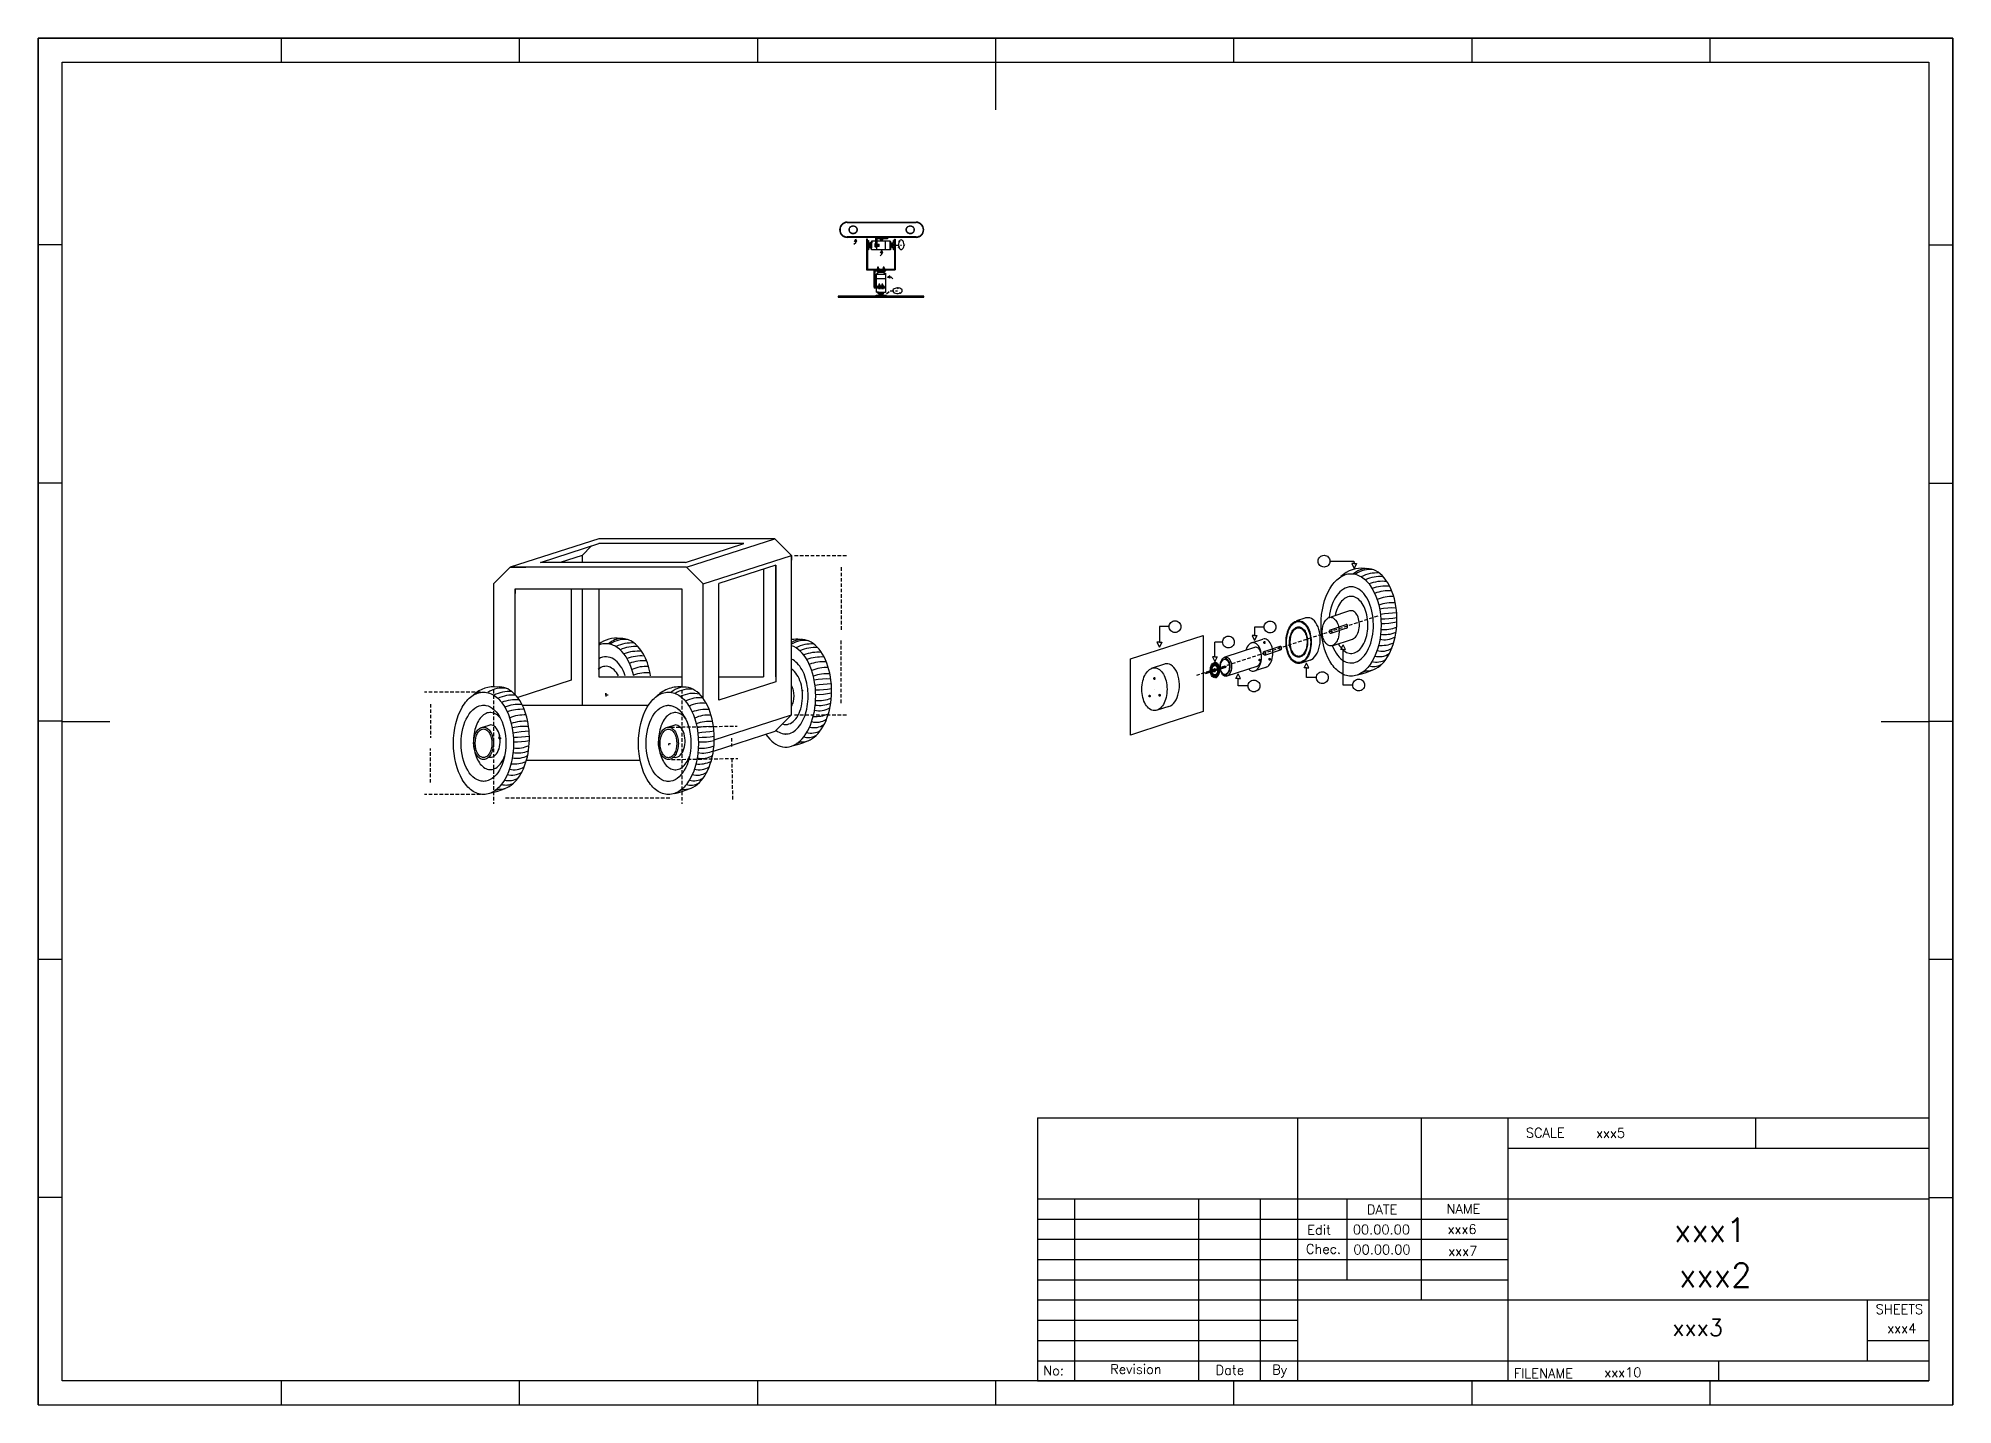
# Paper-space layout 'IEC A3 Title Block' of a CAD drawing. Header units: millimetres. Extents: x 13 to 415, y 5 to 292.
# The model-space entities are those that its viewports show. They can reach past a viewport. Long polylines and large blocks are cut down to what shows.
import ezdxf
from ezdxf.enums import TextEntityAlignment as Align

# ---------------------------------------------------------------- set-up
doc = ezdxf.new("R2010")
doc.units = ezdxf.units.MM
doc.header["$LTSCALE"] = 6
doc.linetypes.add('DASHED', pattern=[0.75, 0.5, -0.25])
doc.linetypes.add('HIDDEN2', pattern=[0.1875, 0.125, -0.0625])
for name, color, linetype in [('025', 1, 'Continuous'), ('035', 5, 'Continuous'), ('07', 7, 'Continuous')]:
    doc.layers.add(name, color=color, linetype=linetype)
doc.styles.add('ISO Proportional', font='isocp.shx')
doc.styles.add('WD', font='romans.shx')
doc.dimstyles.get("Standard").update_dxf_attribs({"dimtxt": 0.18, "dimasz": 0.18, "dimexe": 0.18, "dimexo": 0.0625, "dimgap": 0.09, "dimtad": 0, "dimtih": 1, "dimtoh": 1, "dimzin": 0, "dimdsep": 46, "dimtxsty": 'WD', "dimcen": 0.09, "dimadec": 0, "dimazin": 0, "dimtfac": 1, "dimtofl": 0, "dimtmove": 2, "dimatfit": 3, "dimfxl": 1, "dimtolj": 1, "dimtzin": 0, "dimarcsym": 0})
pattern_1 = [(0, (0, 0), (0, 6.985), [5.08, -1.905]), (90, (0, 0), (-6.985, 4e-16), [5.08, -1.905])]

psp = doc.layouts.new('IEC A3 Title Block')

msp = doc.modelspace()

# ---------------------------------------------------------------- texts
at = {"attachment_point": 1}
for s, width, insert, char_height in [('{\\fTimes New Roman|b0|i0|c0|p18;Camera}', 6.120266, (181.6932, 249.0534), 0.5), ('{\\fTimes New Roman|b0|i0|c0|p18;Servo motor 2}', 6.120266, (187.95956, 245.88471), 0.5), ('{\\fTimes New Roman|b0|i0|c0|p18;Servo motor 1}', 6.120266, (191.42588, 241.15469), 0.5), ('{\\fTimes New Roman|b0|i0|c0|p18;g}', 1.7731779, (282.58644, 183.21691), 1.5), ('{\\fTimes New Roman|b0|i0|c0|p18;a}', 1.7731779, (251.28665, 169.46537), 1.5), ('{\\fTimes New Roman|b0|i0|c0|p18;d}', 1.7731779, (271.2422, 169.39038), 1.5), ('{\\fTimes New Roman|b0|i0|c0|p18;b}', 1.7731779, (262.50054, 166.22448), 1.5), ('{\\fTimes New Roman|b0|i0|c0|p18;e}', 1.7731779, (282.2057, 158.76458), 1.5), ('{\\fTimes New Roman|b0|i0|c0|p18;f}', 1.7731779, (289.8597, 157.19816), 1.5), ('{\\fTimes New Roman|b0|i0|c0|p18;c}', 1.7731779, (267.85481, 157.01788), 1.5)]:
    msp.add_mtext_dynamic_manual_height_columns(s, width=width, gutter_width=12.5, heights=[0], dxfattribs=dict(at, insert=insert, char_height=char_height))
at = {"color": 159, "true_color": 0x22346e, "char_height": 0.5, "attachment_point": 1}
for s, insert in [('{\\fTimes New Roman|b0|i0|c0|p18;j}', (195.17311, 248.82252)), ('{\\fTimes New Roman|b0|i0|c0|p18;i}', (194.73599, 239.34375))]:
    msp.add_mtext_dynamic_manual_height_columns(s, width=6.120266, gutter_width=12.5, heights=[0], dxfattribs=dict(at, insert=insert))
at = {"linetype": 'DASHED', "insert": (121.82058, 193.27021), "char_height": 2.5, "attachment_point": 1}
msp.add_mtext_dynamic_manual_height_columns('{\\fTimes New Roman|b0|i0|c0|p18;Mobile robot chassis design}', width=64.0525461, gutter_width=12.5, heights=[0], dxfattribs=at)

# ---------------------------------------------------------------- blocks, each defined once
blk = doc.blocks.new('IEC_border_a3')
at = {"layer": '035'}
for p, q in [((64, 292), (64, 287)), ((114, 292), (114, 287)), ((164, 292), (164, 287)), ((214, 292), (214, 287)), ((264, 292), (264, 287)), ((314, 292), (314, 287)), ((364, 292), (364, 287)), ((17.97, 248.58), (12.98, 248.58)), ((414.97, 248.54), (409.98, 248.54)), ((17.98, 198.54), (13, 198.54)), ((414.98, 198.5), (410, 198.5)), ((17.98, 148.54), (13, 148.54)), ((414.98, 148.5), (410, 148.5)), ((17.98, 98.54), (13, 98.54)), ((414.98, 98.5), (410, 98.5)), ((18, 48.5), (13.02, 48.5)), ((415, 48.46), (410.02, 48.46)), ((64, 10), (64, 5)), ((114, 10), (114, 5)), ((164, 10), (164, 5)), ((214, 10), (214, 5)), ((264, 10), (264, 5)), ((314, 10), (314, 5)), ((364, 10), (364, 5)), ((125, 0), (125, 5)), ((230, 5), (230, 0))]:
    blk.add_line(p, q, dxfattribs=at)
blk.add_lwpolyline([(18, 287), (410, 287), (410, 10), (18, 10)], close=True, dxfattribs=at)
at = {"layer": '07'}
for p, q in [((214, 287), (214, 277)), ((18, 148.5), (28, 148.5)), ((400, 148.5), (410, 148.5))]:
    blk.add_line(p, q, dxfattribs=at)
blk.add_lwpolyline([(13, 292), (415, 292), (415, 5), (13, 5)], close=True, dxfattribs=at)
at = {"layer": '035', "style": 'ISO Proportional'}
for s, p in [('1', (37.81, 287.5)), ('2', (87.73, 287.5)), ('3', (137.68, 287.5)), ('4', (187.38, 287.5)), ('5', (237.84, 287.5)), ('6', (287.69, 287.5)), ('7', (337.67, 287.5)), ('8', (387.92, 287.5)), ('A', (13.98, 271.83)), ('A', (410.98, 271.79)), ('B', (14, 221.79)), ('B', (411, 221.75)), ('C', (14, 171.79)), ('C', (411, 171.75)), ('D', (14, 121.79)), ('D', (411, 121.75)), ('E', (14.02, 71.75)), ('E', (411.02, 71.72)), ('F', (14.02, 21.75)), ('F', (411.02, 21.72)), ('1', (37.81, 5.5)), ('2', (87.73, 5.5)), ('3', (137.68, 5.5)), ('4', (187.38, 5.5)), ('5', (237.84, 5.5)), ('6', (287.69, 5.5)), ('7', (337.67, 5.5)), ('8', (387.92, 5.5))]:
    blk.add_text(s, height=3.5, dxfattribs=at).set_placement(p)
blk = doc.blocks.new('IEC_tblock_a3')
at = {"layer": '035'}
for p, q in [((-106.6, 55.25), (-106.6, 17)), ((-36.4, 55.25), (-36.4, 48.88)), ((-88.4, 48.88), (0, 48.88)), ((-179.4, 38.25), (-179.4, 0)), ((-153.4, 38.25), (-153.4, 0)), ((-140.4, 38.25), (-140.4, 0)), ((-122.2, 38.25), (-122.2, 21.25)), ((-187.2, 34), (-88.4, 34)), ((-187.2, 29.75), (-88.4, 29.75)), ((-187.2, 25.5), (-88.4, 25.5)), ((-187.2, 21.25), (-88.4, 21.25)), ((-187.2, 17), (-132.6, 17)), ((-187.2, 12.75), (-132.6, 12.75)), ((-187.2, 8.5), (-132.6, 8.5)), ((-13, 8.5), (0, 8.5)), ((-187.2, 4.25), (0, 4.25)), ((-44.2, 4.25), (-44.2, 0))]:
    blk.add_line(p, q, dxfattribs=at)
at = {"layer": '07'}
for p, q in [((-187.2, 55.25), (-187.2, 0)), ((-187.2, 55.25), (0, 55.25)), ((-132.6, 55.25), (-132.6, 0)), ((-88.4, 55.25), (-88.4, 0)), ((0, 55.25), (0, 0)), ((-187.2, 38.25), (0, 38.25)), ((-132.6, 17), (0, 17)), ((-13, 17), (-13, 4.25)), ((-187.2, 0), (0, 0))]:
    blk.add_line(p, q, dxfattribs=at)
at = {"style": 'WD'}
for tag, p in [('SCALE', (-69.88, 51.07)), ('SH', (-8.74, 10.06)), ('FILENAME', (-68.15, 0.8))]:
    blk.add_attdef(tag, p, '', height=2, dxfattribs=at)
for tag, height, p in [('EDDATE', 2, (-114.97, 30.8)), ('EDBY', 2, (-98.02, 30.86)), ('PROJDESC', 5, (-45.9, 29.2)), ('CKDATE', 2, (-114.85, 26.58)), ('CKBY', 2, (-97.88, 26.3)), ('DWGDESC', 5, (-44.85, 19.72)), ('DWGNO', 3.5, (-48.54, 9.46))]:
    blk.add_attdef(tag, text='', height=height, dxfattribs=at).set_placement(p, align=Align.CENTER)
at = {"style": 'WD', "flags": 1}
blk.add_attdef('WD_TB', (-120.95, 11.91), '', height=2, dxfattribs=at)
at = {"layer": '025', "style": 'WD'}
for s, p in [('SCALE', (-80.57, 51.13)), ('NAME', (-97.74, 35.14)), ('No:', (-183.81, 1.19)), ('Revision', (-166.53, 1.47)), ('Date', (-146.79, 1.28)), ('By', (-136.33, 1.37))]:
    blk.add_text(s, height=2, dxfattribs=at).set_placement(p, align=Align.CENTER)
for s, p in [('DATE', (-118, 35)), ('Edit', (-130.55, 30.72)), ('Chec.', (-130.82, 26.72)), ('SHEETS', (-11.17, 14.05)), ('FILENAME', (-87.18, 0.61))]:
    blk.add_text(s, height=2, dxfattribs=at).set_placement(p)
blk = doc.blocks.new('*D11')
at = {"color": 0, "linetype": 'HIDDEN2', "lineweight": -2, "transparency": 16777216}
for p, q in [((108.6, 155.16), (108.6, 131.22)), ((148.1, 155.13), (148.1, 131.22)), ((111.1, 132.47), (145.6, 132.47))]:
    blk.add_line(p, q, dxfattribs=at)
at = {"color": 0, "linetype": 'HIDDEN2', "transparency": 16777216}
for points in [[(111.1, 132.88), (111.1, 132.05), (108.6, 132.47)], [(145.6, 132.88), (145.6, 132.05), (148.1, 132.47)]]:
    blk.add_solid(points, dxfattribs=at)
at = {"layer": 'Defpoints', "color": 0, "linetype": 'HIDDEN2', "transparency": 16777216}
for p in [(108.6, 155.79), (148.1, 155.76), (148.1, 132.47)]:
    blk.add_point(p, dxfattribs=at)
at = {"color": 0, "linetype": 'HIDDEN2', "transparency": 16777216, "insert": (127.79, 134.68), "char_height": 2.5, "attachment_point": 5}
blk.add_mtext('\\A1;{\\H0.4x;\\P39.5}', dxfattribs=at)
blk = doc.blocks.new('*D12')
at = {"color": 0, "linetype": 'HIDDEN2', "lineweight": -2, "transparency": 16777216}
for p, q in [((105.86, 154.67), (94.13, 154.67)), ((95.38, 152.17), (95.38, 145.05)), ((95.38, 135.67), (95.38, 142.8)), ((105.86, 133.17), (94.13, 133.17))]:
    blk.add_line(p, q, dxfattribs=at)
at = {"color": 0, "linetype": 'HIDDEN2', "transparency": 16777216}
for points in [[(94.96, 152.17), (95.8, 152.17), (95.38, 154.67)], [(94.96, 135.67), (95.8, 135.67), (95.38, 133.17)]]:
    blk.add_solid(points, dxfattribs=at)
at = {"layer": 'Defpoints', "color": 0, "linetype": 'HIDDEN2', "transparency": 16777216}
for p in [(106.49, 154.67), (95.38, 133.17), (106.49, 133.17)]:
    blk.add_point(p, dxfattribs=at)
at = {"color": 0, "linetype": 'HIDDEN2', "transparency": 16777216, "insert": (95.38, 143.92), "char_height": 2.5, "attachment_point": 5}
blk.add_mtext('\\A1;{\\H0.4x;21.5}', dxfattribs=at)
blk = doc.blocks.new('*D13')
at = {"color": 0, "linetype": 'HIDDEN2', "lineweight": -2, "transparency": 16777216}
for p, q in [((171.81, 183.38), (182.81, 183.38)), ((181.56, 180.88), (181.56, 167.75)), ((181.56, 152.38), (181.56, 165.5)), ((171.81, 149.88), (182.81, 149.88))]:
    blk.add_line(p, q, dxfattribs=at)
at = {"color": 0, "linetype": 'HIDDEN2', "transparency": 16777216}
for points in [[(181.15, 180.88), (181.98, 180.88), (181.56, 183.38)], [(181.15, 152.38), (181.98, 152.38), (181.56, 149.88)]]:
    blk.add_solid(points, dxfattribs=at)
at = {"layer": 'Defpoints', "color": 0, "linetype": 'HIDDEN2', "transparency": 16777216}
for p in [(171.18, 183.38), (181.56, 183.38), (171.18, 149.88)]:
    blk.add_point(p, dxfattribs=at)
at = {"color": 0, "linetype": 'HIDDEN2', "transparency": 16777216, "insert": (181.56, 166.63), "char_height": 2.5, "attachment_point": 5}
blk.add_mtext('\\A1;{\\H0.4x;33.5}', dxfattribs=at)
blk = doc.blocks.new('*D14')
at = {"color": 0, "linetype": 'HIDDEN2', "lineweight": -2, "transparency": 16777216}
for p, q in [((145.83, 147.31), (159.75, 147.54)), ((158.55, 145.02), (158.58, 143.22)), ((145.95, 140.51), (159.87, 140.75)), ((158.62, 140.73), (158.77, 131.98))]:
    blk.add_line(p, q, dxfattribs=at)
at = {"color": 0, "linetype": 'HIDDEN2', "transparency": 16777216}
for points in [[(158.96, 145.03), (158.13, 145.01), (158.5, 147.52)], [(158.99, 143.23), (158.16, 143.22), (158.62, 140.73)]]:
    blk.add_solid(points, dxfattribs=at)
at = {"layer": 'Defpoints', "color": 0, "linetype": 'HIDDEN2', "transparency": 16777216}
for p in [(145.21, 147.3), (158.62, 140.73), (145.32, 140.5)]:
    blk.add_point(p, dxfattribs=at)
at = {"color": 0, "linetype": 'HIDDEN2', "transparency": 16777216, "insert": (160.92, 135.14), "char_height": 2.5, "attachment_point": 5, "rotation": 270.964}
blk.add_mtext('\\A1;{\\H0.4x;\\P6.7958}', dxfattribs=at)

# ---------------------------------------------------------------- dimensions: what is measured, and where the dimension line sits
at = {"color": 143, "linetype": 'HIDDEN2', "true_color": 0x7aafdf}
for base, p1, p2, picture, middle in [((181.5626, 183.37597), (171.18009, 149.87597), (171.18009, 183.37597), '*D13', (181.5626, 166.62597)), ((95.38036, 133.17352), (106.48781, 154.67352), (106.48781, 133.17352), '*D12', (95.38036, 143.92352))]:
    dim = msp.add_linear_dim(base=base, p1=p1, p2=p2, angle=90, text='{\\H0.4x;<>}', dimstyle='Standard', override={"dimtxt": 2.5, "dimasz": 2.5, "dimexe": 1.25, "dimexo": 0.625, "dimgap": 0.625, "dimtad": 1, "dimtoh": 0, "dimdec": 4, "dimzin": 8, "dimlunit": 6, "dimtxsty": 'Standard', "dimcen": 2.5, "dimtdec": 4, "dimtofl": 1, "dimtmove": 0, "dimtvp": 1}, dxfattribs=at)
    dim.commit()
    dim.dimension.update_dxf_attribs({"geometry": picture, "text_midpoint": middle})
dim = msp.add_linear_dim(base=(148.10215, 132.46736), p1=(108.60215, 155.78992), p2=(148.10215, 155.75988), text='{\\H0.4x;\\P<>}', dimstyle='Standard', override={"dimtxt": 2.5, "dimasz": 2.5, "dimexe": 1.25, "dimexo": 0.625, "dimgap": 0.625, "dimtad": 1, "dimtoh": 0, "dimdec": 4, "dimzin": 8, "dimlunit": 6, "dimtxsty": 'Standard', "dimcen": 2.5, "dimtdec": 4, "dimtofl": 1, "dimtmove": 0, "dimtvp": 1}, dxfattribs=at)
dim.commit()
dim.dimension.update_dxf_attribs({"geometry": '*D11', "text_midpoint": (127.78664, 132.46736), "dimtype": 160})
dim = msp.add_aligned_dim(p1=(145.20782, 147.29633), p2=(145.32215, 140.50148), distance=13.29877, text='{\\H0.4x;\\P<>}', dimstyle='Standard', override={"dimtxt": 2.5, "dimasz": 2.5, "dimexe": 1.25, "dimexo": 0.625, "dimgap": 0.625, "dimtad": 1, "dimtoh": 0, "dimdec": 4, "dimzin": 8, "dimlunit": 6, "dimtxsty": 'Standard', "dimcen": 2.5, "dimtdec": 4, "dimtofl": 1, "dimtmove": 0, "dimtvp": 1}, dxfattribs=at)
dim.commit()
dim.dimension.update_dxf_attribs({"geometry": '*D14', "text_midpoint": (160.9217, 135.13817)})

# ---------------------------------------------------------------- hatches: boundary and pattern name
h = msp.add_hatch()
h.set_pattern_fill('ANGLE', color=256)
h.set_pattern_definition(pattern_1)
h.paths.add_polyline_path([(184.63457, 249.8281), (184.38457, 249.3281), (184.63457, 249.3281), (184.88457, 249.3281)])
h.paths.add_polyline_path([(190.10973, 247.40146), (189.85973, 246.90146), (190.10973, 246.90146), (190.35973, 246.90146)])
h.paths.add_polyline_path([(191.84018, 242.09063), (191.34018, 241.84063), (191.84018, 241.59063), (191.84018, 241.84063)])
at = {"true_color": 0x293189}
h = msp.add_hatch(dxfattribs=at)
h.set_pattern_fill('ANGLE', color=177)
h.set_pattern_definition(pattern_1)
h.paths.add_polyline_path([(193.86898, 249.44632), (193.701, 249.37621), (193.79021, 249.33103), (193.87942, 249.28584)])
h.paths.add_polyline_path([(194.89922, 248.63366), (194.79922, 248.63357), (194.69922, 248.63357), (194.78939, 248.46089)])
h.paths.add_polyline_path([(193.67056, 248.24209), (193.63225, 248.03493), (193.7261, 248.06946), (193.81845, 248.10781)])
at = {"true_color": 0x22346e}
h = msp.add_hatch(dxfattribs=at)
h.set_pattern_fill('ANGLE', color=159)
h.set_pattern_definition([(0, (-0.782, -9.66), (0, 6.985), [5.08, -1.905]), (90, (-0.782, -9.66), (-6.985, 4e-16), [5.08, -1.905])])
h.paths.add_polyline_path([(192.77741, 238.64129), (192.61694, 238.63085), (192.68704, 238.46287), (192.73223, 238.55208)])
h.paths.add_polyline_path([(193.60237, 239.55126), (193.4296, 239.66108), (193.42969, 239.56108), (193.42969, 239.46108)])
h.paths.add_polyline_path([(193.82117, 238.43242), (194.02833, 238.39411), (193.9938, 238.48796), (193.95545, 238.58032)])
h = msp.add_hatch(color=256)
h.dxf.hatch_style = 1
h.paths.add_polyline_path([(264.97315, 158.49667), (264.47315, 157.49667), (264.97315, 157.49667), (265.47315, 157.49667)])
h.paths.add_polyline_path([(268.86055, 166.53888), (268.36055, 166.53888), (267.86055, 166.53888), (268.36055, 165.53888)])
h.paths.add_polyline_path([(279.32405, 160.76958), (278.82405, 159.76958), (279.32405, 159.76958), (279.82405, 159.76958)])
edge = h.paths.add_edge_path()
edge.add_line((286.98149, 164.62198), (286.61453, 163.88806))
edge.add_ellipse((288.65663, 168.7842), major_axis=(0, 6), ratio=0.588817817, start_angle=144.6885554, end_angle=149.3579669)
edge.add_line((286.856, 163.62198), (286.98149, 163.62198))
edge.add_line((286.98149, 163.62198), (287.48149, 163.62198))
edge.add_line((287.48149, 163.62198), (286.98149, 164.62198))
edge = h.paths.add_edge_path()
edge.add_ellipse((288.65663, 168.7842), major_axis=(0, 6), ratio=0.588817817, start_angle=144.6885554, end_angle=149.3579669, ccw=False)
edge.add_line((286.61453, 163.88806), (286.48149, 163.62198))
edge.add_line((286.48149, 163.62198), (286.856, 163.62198))
h.paths.add_polyline_path([(289.80216, 181.66459), (289.30216, 181.66459), (288.80216, 181.66459), (289.30216, 180.66459)])
h = msp.add_hatch()
h.set_pattern_fill('ANGLE', color=256)
h.set_pattern_definition(pattern_1)
h.paths.add_polyline_path([(248.905, 165.13305), (248.405, 165.13305), (247.905, 165.13305), (248.405, 164.13305)])
h = msp.add_hatch()
h.set_pattern_fill('ANGLE', color=256)
h.set_pattern_definition(pattern_1)
h.paths.add_polyline_path([(260.54347, 162.09074), (260.04347, 162.09074), (259.54347, 162.09074), (260.04347, 161.09074)])
h = msp.add_hatch()
h.set_pattern_fill('GRATE', color=256, scale=0.032)
h.set_pattern_definition([(0, (11.258653, -2.679847), (0, 0.0254), []), (90, (11.25865, -2.67985), (-0.1016, 6e-18), [])])
edge = h.paths.add_edge_path()
edge.add_ellipse((260.04347, 159.27231), major_axis=(0, 1.4), ratio=0.587785252, start_angle=0, end_angle=360)
edge = h.paths.add_edge_path(flags=16)
edge.add_ellipse((260.04347, 159.27231), major_axis=(0, 1), ratio=0.587785252, start_angle=0, end_angle=360)

# ---------------------------------------------------------------- linework, layer by layer
for p, q in [((182.84428, 253.38383), (197.34428, 253.38383)), ((182.84428, 253.28383), (197.34428, 253.28383)), ((197.34428, 250.28383), (182.84428, 250.28383)), ((197.34428, 250.18383), (182.84428, 250.18383)), ((184.38457, 249.3281), (184.63457, 249.8281)), ((184.63457, 249.3281), (184.38457, 249.3281)), ((184.88457, 249.3281), (184.63457, 249.8281)), ((184.63457, 249.09601), (184.63457, 249.3281)), ((184.63457, 249.3281), (184.88457, 249.3281)), ((187.13428, 249.78253), (186.91428, 249.78253)), ((186.91428, 249.78253), (186.91428, 246.11253)), ((187.13428, 248.53253), (187.13428, 249.78253)), ((187.13428, 249.53253), (187.33428, 249.53253)), ((187.13428, 249.53253), (187.13428, 247.53253)), ((187.13428, 249.53253), (187.13428, 247.53253)), ((187.33428, 249.53253), (187.33428, 248.98253)), ((188.00428, 249.48253), (188.84428, 249.48253)), ((188.00428, 249.05753), (188.00428, 249.48253)), ((188.00428, 249.48253), (188.00428, 249.05753)), ((188.84428, 248.27746), (188.84428, 250.09522)), ((188.84428, 250.09522), (191.34428, 250.09522)), ((191.04428, 249.89522), (189.04428, 249.89522)), ((189.04428, 249.89522), (189.04428, 249.48253)), ((189.04428, 247.58253), (189.04428, 249.48253)), ((189.04428, 249.48253), (189.04428, 248.09522)), ((189.04428, 249.48253), (191.79428, 249.48253)), ((189.7567, 249.84522), (189.7567, 249.74522)), ((190.3067, 249.89522), (189.8067, 249.89522)), ((189.8067, 249.69522), (190.0567, 249.69522)), ((190.0567, 249.69522), (190.3067, 249.69522)), ((190.3567, 249.74522), (190.3567, 249.84522)), ((190.84428, 249.48253), (190.84428, 247.58253)), ((191.34428, 249.89522), (191.04428, 249.89522)), ((191.34428, 250.09522), (191.34428, 249.89522)), ((191.94428, 249.33253), (191.79428, 249.48253)), ((191.79428, 249.48253), (191.79428, 247.58253)), ((191.94428, 249.33253), (191.94428, 249.16253)), ((192.55428, 248.98253), (192.55428, 249.53253)), ((192.55428, 249.53253), (192.75428, 249.53253)), ((192.75428, 249.53253), (192.75428, 249.78253)), ((192.75428, 249.78253), (192.95428, 249.78253)), ((192.75428, 247.53253), (192.75428, 249.53253)), ((192.75428, 247.53253), (192.75428, 249.53253)), ((192.95428, 249.78253), (192.95428, 246.11253)), ((184.28101, 248.74245), (184.63457, 249.09601)), ((186.91428, 248.53253), (186.91428, 243.33253)), ((187.13428, 248.53253), (187.13428, 243.53253)), ((187.33428, 247.53253), (187.13428, 247.53253)), ((187.13428, 247.53253), (187.13428, 246.26253)), ((187.58428, 248.98253), (187.33428, 248.98253)), ((187.33428, 248.08253), (187.58428, 248.08253)), ((187.33428, 248.08253), (187.33428, 247.53253)), ((187.35928, 248.28253), (187.35928, 248.78253)), ((187.35928, 248.78253), (187.77428, 248.78253)), ((187.77428, 248.28253), (187.35928, 248.28253)), ((187.58428, 248.08253), (187.58428, 248.98253)), ((187.77428, 249.16253), (187.77428, 247.90253)), ((187.77428, 249.16253), (187.94428, 249.16253)), ((187.77428, 248.78253), (187.77428, 248.28253)), ((187.77428, 247.90253), (187.94428, 247.90253)), ((187.94428, 249.16253), (187.94428, 247.90253)), ((187.94428, 247.58253), (187.94428, 249.05753)), ((187.94428, 249.05753), (188.00428, 249.05753)), ((191.94428, 247.58253), (187.94428, 247.58253)), ((188.64428, 248.77746), (188.64428, 248.27746)), ((188.79428, 248.82746), (188.69428, 248.82746)), ((188.69428, 248.22746), (188.79428, 248.22746)), ((188.84428, 248.52746), (188.84428, 248.77746)), ((188.84428, 248.09522), (188.84428, 248.38548)), ((189.04428, 248.09522), (188.84428, 248.09522)), ((189.04428, 248.82746), (189.14428, 248.82746)), ((189.19428, 248.62746), (189.04428, 248.62746)), ((189.19428, 248.42746), (189.04428, 248.42746)), ((189.04428, 248.22746), (189.14428, 248.22746)), ((189.19428, 248.77746), (189.19428, 248.27746)), ((189.19428, 248.69253), (189.49428, 248.69253)), ((189.49333, 248.36381), (189.19428, 248.36381)), ((189.2239, 248.36381), (189.24228, 248.69253)), ((189.27779, 248.36381), (189.29628, 248.69253)), ((189.33168, 248.36381), (189.35028, 248.69253)), ((189.38556, 248.36381), (189.40428, 248.69253)), ((189.43945, 248.36381), (189.45828, 248.69253)), ((189.49428, 248.69253), (189.49333, 248.52381)), ((189.49333, 248.52381), (189.49392, 248.62848)), ((189.49333, 248.52381), (189.49333, 248.36381)), ((189.75618, 246.31581), (190.10973, 246.66936)), ((189.85973, 246.90146), (190.10973, 247.40146)), ((190.10973, 246.90146), (189.85973, 246.90146)), ((190.35973, 246.90146), (190.10973, 247.40146)), ((190.10973, 246.66936), (190.10973, 246.90146)), ((190.10973, 246.90146), (190.35973, 246.90146)), ((192.11428, 249.16253), (191.94428, 249.16253)), ((191.94428, 247.90253), (191.94428, 247.58253)), ((192.11428, 247.90253), (191.94428, 247.90253)), ((192.11428, 247.90253), (192.11428, 249.16253)), ((192.11428, 248.28253), (192.11428, 248.78253)), ((192.11428, 248.78253), (192.52928, 248.78253)), ((192.52928, 248.28253), (192.11428, 248.28253)), ((192.30428, 248.98253), (192.30428, 248.08253)), ((192.55428, 248.98253), (192.30428, 248.98253)), ((192.30428, 248.08253), (192.55428, 248.08253)), ((192.52928, 248.78253), (192.52928, 248.28253)), ((192.55428, 247.53253), (192.55428, 248.08253)), ((192.75428, 247.53253), (192.55428, 247.53253)), ((192.75428, 248.53253), (192.75428, 243.53253)), ((192.75428, 247.53253), (192.75428, 246.26253)), ((192.95428, 248.53253), (192.95428, 243.33253)), ((192.95428, 246.11253), (192.95428, 246.26253)), ((186.91428, 243.33253), (192.95428, 243.33253)), ((187.13428, 243.53253), (192.75428, 243.53253)), ((188.53428, 239.73253), (188.53428, 243.28253)), ((190.93428, 243.33253), (188.58428, 243.33253)), ((188.73428, 239.73253), (188.73428, 243.13253)), ((188.73428, 243.13253), (190.93428, 243.13253)), ((189.13428, 242.63253), (188.98428, 242.48253)), ((188.98428, 239.73253), (188.98428, 242.48253)), ((188.98428, 242.48253), (190.88428, 242.48253)), ((188.98428, 241.53253), (190.88428, 241.53253)), ((189.13428, 243.58253), (189.13428, 243.60253)), ((189.13428, 243.06253), (189.13428, 243.08253)), ((189.13428, 242.63253), (189.30428, 242.63253)), ((189.18428, 243.65253), (189.48428, 243.65253)), ((189.33428, 243.53253), (189.18428, 243.53253)), ((189.18428, 243.53253), (189.48428, 243.53253)), ((189.18428, 243.13253), (189.48428, 243.13253)), ((189.33428, 243.01253), (189.18428, 243.01253)), ((189.43428, 243.93253), (189.23428, 243.93253)), ((189.23428, 243.93253), (189.23428, 243.65253)), ((190.56428, 242.80253), (189.30428, 242.80253)), ((189.30428, 242.80253), (189.30428, 242.63253)), ((189.33428, 243.13253), (189.43428, 243.13253)), ((189.93428, 243.13253), (189.33428, 243.13253)), ((189.48428, 243.01253), (189.33428, 243.01253)), ((189.43428, 243.65253), (189.43428, 243.93253)), ((189.53428, 243.60253), (189.53428, 243.58253)), ((189.53428, 243.08253), (189.53428, 243.06253)), ((190.18428, 242.80253), (189.68428, 242.80253)), ((189.93428, 243.33253), (189.93428, 242.96094)), ((189.93428, 242.80253), (189.93428, 243.33253)), ((189.93428, 243.13253), (190.53428, 243.13253)), ((190.33428, 243.58253), (190.33428, 243.60253)), ((190.33428, 243.06253), (190.33428, 243.08253)), ((190.38428, 243.65253), (190.68428, 243.65253)), ((190.53428, 243.53253), (190.38428, 243.53253)), ((190.38428, 243.53253), (190.68428, 243.53253)), ((190.38428, 243.13253), (190.68428, 243.13253)), ((190.53428, 243.01253), (190.38428, 243.01253)), ((190.63428, 243.93253), (190.43428, 243.93253)), ((190.43428, 243.93253), (190.43428, 243.65253)), ((190.53428, 243.13253), (190.63428, 243.13253)), ((190.68428, 243.01253), (190.53428, 243.01253)), ((190.56428, 242.80253), (190.56428, 242.63253)), ((190.56428, 242.63253), (190.88428, 242.63253)), ((190.63428, 243.65253), (190.63428, 243.93253)), ((190.73428, 243.60253), (190.73428, 243.58253)), ((190.73428, 243.08253), (190.73428, 243.06253)), ((190.88428, 242.63253), (190.88428, 238.63253)), ((190.93428, 243.13253), (190.93428, 243.33253)), ((191.84018, 242.09063), (191.34018, 241.84063)), ((191.84018, 241.59063), (191.34018, 241.84063)), ((191.84018, 241.84063), (191.84018, 242.09063)), ((192.07228, 241.84063), (191.84018, 241.84063)), ((191.84018, 241.84063), (191.84018, 241.59063)), ((192.42583, 241.48708), (192.07228, 241.84063)), ((189.93428, 237.82253), (180.93428, 237.82253)), ((180.93428, 237.82253), (180.93428, 237.62253)), ((180.93428, 237.62253), (198.93428, 237.62253)), ((188.53428, 239.73253), (188.53428, 239.53253)), ((190.88428, 239.53253), (188.53428, 239.53253)), ((188.98428, 239.73253), (188.73428, 239.73253)), ((188.93428, 237.82253), (188.93428, 238.02253)), ((188.93428, 238.02253), (189.48428, 238.02253)), ((188.93428, 237.82253), (190.93428, 237.82253)), ((188.93428, 237.82253), (190.93428, 237.82253)), ((188.98428, 239.73253), (188.98428, 239.7826)), ((190.88428, 239.73253), (188.98428, 239.73253)), ((188.98428, 239.73253), (190.3716, 239.73253)), ((190.88428, 239.73253), (188.98428, 239.73253)), ((188.98428, 239.73253), (189.23428, 239.73253)), ((188.98428, 238.69253), (188.98428, 239.53253)), ((189.40928, 238.69253), (188.98428, 238.69253)), ((188.98428, 238.69253), (189.40928, 238.69253)), ((190.63428, 239.93253), (189.23428, 239.93253)), ((189.23428, 239.73253), (189.23428, 239.93253)), ((189.30428, 238.46253), (189.30428, 238.63253)), ((189.30428, 238.63253), (190.56428, 238.63253)), ((189.30428, 238.46253), (190.56428, 238.46253)), ((189.40928, 238.63253), (189.40928, 238.69253)), ((190.88428, 238.63253), (189.40928, 238.63253)), ((189.41762, 240.00253), (189.41762, 239.98253)), ((189.41762, 239.46253), (189.41762, 239.48253)), ((189.61762, 240.05253), (189.46762, 240.05253)), ((189.46762, 239.93253), (189.76762, 239.93253)), ((189.46762, 239.53253), (189.76762, 239.53253)), ((189.61762, 239.41253), (189.46762, 239.41253)), ((190.38428, 238.27253), (189.48428, 238.27253)), ((189.48428, 238.27253), (189.48428, 238.02253)), ((189.71762, 240.33253), (189.51762, 240.33253)), ((189.51762, 240.33253), (189.51762, 240.05253)), ((189.76762, 240.05253), (189.61762, 240.05253)), ((189.61762, 239.93253), (189.81762, 239.93253)), ((189.61762, 239.53253), (189.71762, 239.53253)), ((189.76762, 239.41253), (189.61762, 239.41253)), ((189.68428, 238.46253), (190.18428, 238.46253)), ((189.68428, 238.04753), (189.68428, 238.46253)), ((190.18428, 238.04753), (189.68428, 238.04753)), ((189.71762, 240.05253), (189.71762, 240.33253)), ((189.81762, 239.98253), (189.81762, 240.00253)), ((189.81762, 239.48253), (189.81762, 239.46253)), ((198.93428, 237.82253), (189.93428, 237.82253)), ((190.05095, 239.98253), (190.05095, 240.00253)), ((190.25095, 239.93253), (190.05095, 239.93253)), ((190.05095, 239.46253), (190.05095, 239.48253)), ((190.10095, 240.05253), (190.40095, 240.05253)), ((190.10095, 239.93253), (190.40095, 239.93253)), ((190.10095, 239.53253), (190.40095, 239.53253)), ((190.25095, 239.41253), (190.10095, 239.41253)), ((190.35095, 240.33253), (190.15095, 240.33253)), ((190.15095, 240.33253), (190.15095, 240.05253)), ((190.18428, 238.46253), (190.18428, 238.04753)), ((190.25095, 239.53253), (190.35095, 239.53253)), ((190.40095, 239.41253), (190.25095, 239.41253)), ((190.35095, 240.05253), (190.35095, 240.33253)), ((190.38428, 238.02253), (190.38428, 238.27253)), ((190.38428, 238.02253), (190.93428, 238.02253)), ((190.45095, 240.00253), (190.45095, 239.98253)), ((190.45095, 239.48253), (190.45095, 239.46253)), ((190.56428, 238.46253), (190.56428, 238.63253)), ((190.63428, 239.73253), (190.63428, 239.93253)), ((190.88428, 239.73253), (190.63428, 239.73253)), ((190.88428, 239.73253), (190.88428, 239.53253)), ((190.93428, 238.02253), (190.93428, 237.82253)), ((198.93428, 237.62253), (198.93428, 237.82253)), ((130.68009, 186.87597), (112.10215, 180.89761)), ((118.47983, 181.89761), (130.72399, 185.87597)), ((129.17766, 185.37354), (127.18009, 183.37597)), ((167.68009, 186.87597), (130.68009, 186.87597)), ((161.12399, 185.87597), (130.72399, 185.87597)), ((148.87983, 181.89761), (161.12399, 185.87597)), ((149.10215, 180.89761), (167.68009, 186.87597)), ((171.18009, 183.37597), (167.68009, 186.87597)), ((148.87983, 181.89761), (118.47983, 181.89761)), ((127.18009, 183.37597), (122.58603, 181.89761)), ((152.60215, 177.39761), (171.18009, 183.37597)), ((167.86143, 181.30803), (155.87603, 177.45114)), ((167.85941, 181.30738), (167.8514, 156.8048)), ((167.85184, 157.87597), (167.86143, 181.30803)), ((171.18009, 183.37597), (171.18009, 182.37597)), ((171.18009, 149.87597), (171.18009, 183.37597)), ((284.22851, 182.17134), (289.26412, 182.17134)), ((289.30216, 181.66459), (288.80216, 181.66459)), ((288.80216, 181.66459), (289.30216, 180.66459)), ((289.26412, 182.17134), (289.27676, 181.66459)), ((289.30216, 181.66459), (289.80216, 181.66459)), ((289.80216, 181.66459), (289.30216, 180.66459)), ((112.10215, 180.89761), (108.60215, 177.39761)), ((108.60215, 177.39761), (108.60215, 176.39761)), ((108.60215, 177.39761), (108.60215, 155.78992)), ((112.10215, 180.89761), (115.40215, 180.89761)), ((149.10215, 180.89761), (112.10215, 180.89761)), ((149.10215, 180.89761), (145.80215, 180.89761)), ((149.10215, 180.89761), (148.10215, 180.89761)), ((152.60215, 177.39761), (149.10215, 180.89761)), ((152.60215, 153.3592), (152.60215, 177.39761)), ((155.93085, 152.97917), (155.87603, 177.45114)), ((165.31047, 180.48713), (165.31047, 157.87597)), ((289.30166, 180.66559), (289.3017, 180.66368)), ((294.25067, 179.6869), (294.25067, 179.68309)), ((113.10215, 176.39761), (148.10215, 176.39761)), ((113.10215, 154.17944), (113.10215, 176.39761)), ((113.10215, 176.39761), (113.10215, 175.39761)), ((124.91369, 176.39761), (124.91369, 157.14665)), ((130.68009, 176.39761), (130.68009, 157.87597)), ((148.10215, 176.39761), (148.10215, 155.75988)), ((278.94145, 170.17873), (277.20376, 169.61767)), ((284.34702, 167.78038), (287.66087, 168.86566)), ((288.30265, 171.71244), (284.37687, 170.38362)), ((137.78318, 164.99263), (137.78318, 164.98882)), ((248.405, 165.13305), (247.905, 165.13305)), ((247.905, 165.13305), (248.405, 164.13305)), ((250.45973, 168.4198), (248.405, 168.4198)), ((248.405, 168.4198), (248.405, 165.13305)), ((248.405, 165.13305), (248.905, 165.13305)), ((248.905, 165.13305), (248.405, 164.13305)), ((249.96958, 164.12359), (257.57803, 166.59572)), ((257.57803, 166.59572), (257.57803, 150.59572)), ((261.67362, 165.17891), (260.04347, 165.17891)), ((260.04347, 162.09074), (260.04347, 165.17891)), ((267.76713, 165.0157), (270.14358, 165.78785)), ((268.36055, 166.53888), (267.86055, 166.53888)), ((267.86055, 166.53888), (268.36055, 165.53888)), ((270.41529, 168.34481), (268.36055, 168.34481)), ((268.36055, 168.34481), (268.36055, 166.53888)), ((268.36055, 166.53888), (268.86055, 166.53888)), ((268.86055, 166.53888), (268.36055, 165.53888)), ((287.71754, 168.07347), (284.42144, 166.99087)), ((284.66414, 164.42414), (288.95303, 165.81736)), ((175.54041, 164.77624), (175.54041, 164.77243)), ((242.36112, 161.65145), (249.96958, 164.12359)), ((242.36112, 145.65145), (242.36112, 161.65145)), ((260.04347, 162.09074), (259.54347, 162.09074)), ((259.54347, 162.09074), (260.04347, 161.09074)), ((260.04347, 162.09074), (260.54347, 162.09074)), ((260.54347, 162.09074), (260.04347, 161.09074)), ((268.61871, 164.10774), (262.13084, 162.0274)), ((262.25293, 161.81769), (262.25293, 161.86769)), ((262.25293, 161.86769), (262.35293, 161.86769)), ((262.35293, 161.81769), (262.25293, 161.81769)), ((262.35293, 162.06269), (262.35293, 161.84269)), ((262.35293, 161.84269), (262.35293, 161.86769)), ((262.35293, 161.86769), (262.45293, 161.86769)), ((262.35293, 161.84269), (262.42133, 161.84269)), ((262.45293, 161.81769), (262.35293, 161.81769)), ((262.45293, 161.86769), (262.45293, 161.81769)), ((262.45293, 161.81769), (262.45293, 161.86769)), ((270.41421, 163.22608), (273.75684, 164.31292)), ((270.54691, 162.46441), (273.84437, 163.532)), ((280.05544, 161.38246), (278.1955, 160.77897)), ((279.32405, 160.76958), (279.32405, 160.8125)), ((286.48149, 163.62198), (286.98149, 164.62198)), ((286.98149, 163.62198), (286.48149, 163.62198)), ((286.97804, 156.15259), (286.97804, 163.62198)), ((287.48149, 163.62198), (286.98149, 164.62198)), ((286.98149, 163.62198), (287.48149, 163.62198)), ((124.91369, 157.14665), (113.66039, 153.52535)), ((127.18009, 157.87597), (127.18009, 151.89761)), ((130.68009, 157.87597), (148.10215, 157.87597)), ((155.91988, 157.87597), (165.31047, 157.87597)), ((167.8514, 156.8048), (155.93087, 152.96879)), ((167.8514, 156.8048), (167.8514, 156.81019)), ((167.85184, 157.87597), (167.85175, 157.87597)), ((167.85175, 157.87597), (167.85184, 157.87597)), ((171.18009, 149.87597), (171.18009, 157.87597)), ((249.48776, 160.5483), (246.65633, 159.62794)), ((258.12073, 158.74757), (262.34189, 160.12091)), ((258.12073, 158.64757), (258.12073, 158.82369)), ((258.13332, 158.54989), (262.36395, 159.92447)), ((259.81298, 159.50281), (260.01038, 159.56698)), ((260.07715, 158.97783), (259.877, 158.91279)), ((262.25293, 158.17769), (262.25293, 158.22769)), ((262.25293, 158.22769), (262.35293, 158.22769)), ((262.35293, 158.17769), (262.25293, 158.17769)), ((262.35293, 158.20269), (262.28453, 158.20269)), ((262.35293, 158.22769), (262.45293, 158.22769)), ((262.35293, 158.20269), (262.42133, 158.20269)), ((262.45293, 158.17769), (262.35293, 158.17769)), ((262.45293, 158.22769), (262.45293, 158.17769)), ((262.45293, 158.17769), (262.45293, 158.22769)), ((268.87641, 160.06544), (262.58192, 158.02024)), ((264.47315, 157.49667), (264.97315, 158.49667)), ((264.97315, 157.49667), (264.47315, 157.49667)), ((265.47315, 157.49667), (264.97315, 158.49667)), ((264.97315, 155.97231), (264.97315, 157.49667)), ((264.97315, 157.49667), (265.47315, 157.49667)), ((270.7033, 159.86714), (268.44705, 159.12969)), ((278.82405, 159.76958), (279.32405, 160.76958)), ((279.32405, 159.76958), (278.82405, 159.76958)), ((279.82405, 159.76958), (279.32405, 160.76958)), ((279.32405, 157.71902), (279.32405, 159.76958)), ((279.32405, 159.76958), (279.82405, 159.76958)), ((281.37879, 157.71902), (279.32405, 157.71902)), ((291.96503, 159.1459), (290.95441, 158.81752)), ((112.10215, 154.79609), (112.10215, 154.79227)), ((132.18913, 154.08993), (132.02548, 154.08993)), ((132.18913, 154.08993), (132.18913, 154.42747)), ((132.18913, 154.42747), (132.18913, 154.08993)), ((132.18913, 154.08993), (132.64703, 154.08993)), ((132.18913, 154.08993), (132.18913, 153.76874)), ((173.25477, 154.98524), (173.63234, 154.98524)), ((267.02789, 155.97231), (264.97315, 155.97231)), ((289.03278, 156.15259), (286.97804, 156.15259)), ((114.65413, 151.89761), (135.24161, 151.89761)), ((135.24161, 151.89761), (141.13279, 151.93419)), ((145.1472, 151.89594), (145.4971, 151.89594)), ((154.95178, 144.65372), (171.18009, 149.87597)), ((167.68009, 146.37597), (171.18009, 149.87597)), ((250.39198, 151.68134), (247.92511, 150.87909)), ((257.57803, 150.59572), (249.96958, 148.12359)), ((106.37348, 147.31837), (107.91439, 147.78704)), ((109.81651, 145.00508), (109.55852, 145.00508)), ((109.81651, 145.00508), (109.81651, 145.64092)), ((109.81651, 145.00508), (110.19408, 145.00508)), ((109.81651, 145.00508), (109.81651, 144.69255)), ((145.20782, 147.29633), (146.74874, 147.76501)), ((167.68009, 146.37597), (154.72432, 142.20682)), ((249.96958, 148.12359), (242.36112, 145.65145)), ((145.32215, 143.90148), (145.32215, 143.51547)), ((145.32215, 143.90148), (145.34302, 143.90148)), ((145.49048, 143.90148), (145.73114, 143.90148)), ((173.25477, 144.23524), (172.24415, 143.90687)), ((133.49675, 140.39761), (139.36252, 140.39761)), ((109.81651, 134.25508), (108.80589, 133.92671)), ((148.65085, 134.23304), (147.64023, 133.90467))]:
    msp.add_line(p, q)
at = {"color": 177, "true_color": 0x293189}
for p, q in [((193.701, 249.37621), (193.86898, 249.44632)), ((193.79021, 249.33103), (193.701, 249.37621)), ((193.79021, 249.33103), (193.87942, 249.28584)), ((193.86898, 249.44632), (193.87942, 249.28584)), ((193.63225, 248.03493), (193.67056, 248.24209)), ((193.7261, 248.06946), (193.63225, 248.03493)), ((193.81845, 248.10781), (193.67056, 248.24209)), ((193.7261, 248.06946), (193.81845, 248.10781)), ((194.79922, 248.63357), (194.69922, 248.63357)), ((194.69922, 248.63357), (194.79022, 248.45929)), ((194.79038, 248.46245), (194.79022, 248.45929)), ((194.89922, 248.63366), (194.79058, 248.46276)), ((194.79922, 248.63357), (194.89922, 248.63366))]:
    msp.add_line(p, q, dxfattribs=at)
at = {"color": 177, "linetype": 'HIDDEN2', "true_color": 0x293189}
msp.add_line((192.95428, 248.53253), (194.23148, 248.53253), dxfattribs=at)
at = {"color": 159, "linetype": 'HIDDEN2', "true_color": 0x22346e}
for p, q in [((191.11597, 238.29704), (191.88721, 238.95451)), ((191.88721, 238.95451), (193.4485, 238.95451))]:
    msp.add_line(p, q, dxfattribs=at)
at = {"color": 159, "true_color": 0x22346e}
for p, q in [((192.61694, 238.63085), (192.77741, 238.64129)), ((192.68704, 238.46287), (192.61694, 238.63085)), ((192.73223, 238.55208), (192.68704, 238.46287)), ((192.73223, 238.55208), (192.77741, 238.64129)), ((193.42969, 239.56108), (193.4296, 239.66108)), ((193.4296, 239.66108), (193.6005, 239.55244)), ((193.42969, 239.56108), (193.42969, 239.46108)), ((193.42969, 239.46108), (193.60396, 239.55209)), ((193.60081, 239.55225), (193.60396, 239.55209)), ((193.95545, 238.58032), (193.82117, 238.43242)), ((194.02833, 238.39411), (193.82117, 238.43242)), ((193.9938, 238.48796), (193.95545, 238.58032)), ((193.9938, 238.48796), (194.02833, 238.39411))]:
    msp.add_line(p, q, dxfattribs=at)
at = {"linetype": 'HIDDEN2'}
msp.add_line((294.25835, 170.6174), (256.19867, 158.1621), dxfattribs=at)
for points in [[(127.18009, 183.37597), (127.18009, 181.89761)], [(290.75067, 178.94164), (290.75067, 178.89267)], [(127.18009, 176.39761), (127.18009, 157.87597)], [(134.28318, 164.24737), (134.28318, 164.1984)], [(172.04041, 164.03098), (172.04041, 163.98202)], [(108.60215, 154.05082), (108.60215, 154.00186)], [(115.44318, 140.39761), (133.49675, 140.39761)]]:
    msp.add_lwpolyline(points)
for centre, radius in [((184.09428, 251.78383), 0.85), ((184.09428, 251.78383), 0.787), ((196.09428, 251.78383), 0.85), ((196.09428, 251.78383), 0.787), ((282.99401, 182.17134), 1.23449), ((251.69423, 168.4198), 1.23449), ((271.64978, 168.34481), 1.23449), ((262.90812, 165.17891), 1.23449), ((268.26239, 155.97231), 1.23449), ((282.61328, 157.71902), 1.23449), ((290.26728, 156.15259), 1.23449)]:
    msp.add_circle(centre, radius)
for centre, radius, start, end in [((182.84428, 251.78383), 1.6, 90, 270), ((182.84428, 251.78383), 1.5, 90, 270), ((197.34428, 251.78383), 1.6, 270, 90), ((197.34428, 251.78383), 1.5, 270, 90), ((189.8067, 249.84522), 0.05, 90, 180), ((189.8067, 249.74522), 0.05, 180, 270), ((190.3067, 249.84522), 0.05, 0, 90), ((190.3067, 249.74522), 0.05, 270, 0), ((188.69428, 248.77746), 0.05, 90, 180), ((188.69428, 248.27746), 0.05, 180, 270), ((188.79428, 248.77746), 0.05, 0, 90), ((188.79428, 248.27746), 0.05, 270, 0), ((189.14428, 248.77746), 0.05, 0, 90), ((189.14428, 248.27746), 0.05, 270, 0), ((188.58428, 243.28253), 0.05, 90, 180), ((189.18428, 243.60253), 0.05, 90, 180), ((189.18428, 243.58253), 0.05, 180, 270), ((189.18428, 243.08253), 0.05, 90, 180), ((189.18428, 243.06253), 0.05, 180, 270), ((189.48428, 243.60253), 0.05, 0, 90), ((189.48428, 243.58253), 0.05, 270, 0), ((189.48428, 243.08253), 0.05, 0, 90), ((189.48428, 243.06253), 0.05, 270, 0), ((190.38428, 243.60253), 0.05, 90, 180), ((190.38428, 243.58253), 0.05, 180, 270), ((190.38428, 243.08253), 0.05, 90, 180), ((190.38428, 243.06253), 0.05, 180, 270), ((190.68428, 243.60253), 0.05, 0, 90), ((190.68428, 243.58253), 0.05, 270, 0), ((190.68428, 243.08253), 0.05, 0, 90), ((190.68428, 243.06253), 0.05, 270, 0), ((189.46762, 240.00253), 0.05, 90, 180), ((189.46762, 239.98253), 0.05, 180, 270), ((189.46762, 239.48253), 0.05, 90, 180), ((189.46762, 239.46253), 0.05, 180, 270), ((189.76762, 240.00253), 0.05, 0, 90), ((189.76762, 239.98253), 0.05, 270, 0), ((189.76762, 239.48253), 0.05, 0, 90), ((189.76762, 239.46253), 0.05, 270, 0), ((190.10095, 240.00253), 0.05, 90, 180), ((190.10095, 239.98253), 0.05, 180, 270), ((190.10095, 239.48253), 0.05, 90, 180), ((190.10095, 239.46253), 0.05, 180, 270), ((190.40095, 240.00253), 0.05, 0, 90), ((190.40095, 239.98253), 0.05, 270, 0), ((190.40095, 239.48253), 0.05, 0, 90), ((190.40095, 239.46253), 0.05, 270, 0), ((290.8589, 174.4222), 6.25948, 82.7817119, 133.6455886), ((292.57309, 175.3305), 5.09523, 80.3939451, 126.126571), ((294.03457, 172.5302), 7.15996, 85.5396313, 116.9089608), ((294.69607, 171.80356), 7.12963, 84.3616778, 115.2507611), ((295.36169, 169.67234), 8.27222, 84.3931, 110.7916765), ((296.02728, 168.68729), 8.27222, 85.6064749, 110.7916765), ((296.55096, 167.67578), 8.27222, 85.6064749, 110.7916765), ((297.23228, 167.04232), 7.72851, 87.3443854, 113.7463627), ((297.2655, 165.41785), 8.028, 84.9219172, 110.4715499), ((297.27661, 160.07896), 12.27196, 86.1310033, 102.3825975), ((302.13674, 121.95533), 49.5498, 94.544165, 98.4994739), ((294.88012, 191.87752), 21.80569, 270.0698226, 278.9264584), ((295.43773, 182.08052), 12.97531, 267.7917027, 282.5748533), ((134.3914, 159.72793), 6.25948, 82.7817119, 126.3638003), ((136.1056, 160.63624), 5.09523, 80.3939451, 126.126571), ((137.56708, 157.83593), 7.15996, 85.5396313, 116.9089608), ((172.14864, 159.51154), 6.25948, 82.7817119, 98.9012651), ((173.86283, 160.41985), 5.09523, 80.3939451, 121.7706018), ((294.96954, 171.00795), 6.54352, 265.0712055, 293.506306), ((295.68377, 170.13079), 4.46284, 257.056253, 299.7212887), ((295.83662, 172.30821), 5.53446, 259.5807859, 293.8501057), ((295.6705, 173.95704), 6.16715, 262.9548333, 294.2348719), ((138.22858, 157.10929), 7.12963, 84.3616778, 115.2507611), ((138.8942, 154.97807), 8.27222, 84.3931, 110.7916765), ((139.55979, 153.99302), 8.27222, 85.6064749, 110.7916765), ((140.08346, 152.98151), 8.27222, 85.6064749, 110.7916765), ((175.32431, 157.61955), 7.15996, 85.5396313, 116.9089608), ((175.98581, 156.8929), 7.12963, 84.3616778, 115.2507611), ((176.65143, 154.76168), 8.27222, 84.3931, 110.7916765), ((177.31702, 153.77663), 8.27222, 85.6064749, 110.7916765), ((177.8407, 152.76512), 8.27222, 85.6064749, 110.7916765), ((293.98823, 164.64721), 3.6756, 254.830809, 301.5949809), ((294.60948, 165.79609), 3.6756, 253.5560128, 304.2717429), ((295.12328, 166.92678), 3.6756, 253.5560128, 304.2717429), ((140.76478, 152.34805), 7.72851, 87.3443854, 113.7463627), ((140.79801, 150.72358), 8.028, 84.9219172, 110.4715499), ((178.52202, 152.13166), 7.72851, 87.3443854, 113.7463627), ((178.55524, 150.50719), 8.028, 84.9219172, 110.4715499), ((178.56635, 145.1683), 12.27196, 86.1310033, 102.3825975), ((286.63117, 174.33732), 16.36971, 281.8574737, 293.6884188), ((293.3277, 163.72621), 3.6756, 255.1599434, 296.5853519), ((108.71038, 149.53138), 6.25948, 82.7817119, 133.6455886), ((110.42457, 150.43969), 5.09523, 80.3939451, 126.126571), ((111.88605, 147.63939), 7.15996, 85.5396313, 116.9089608), ((112.54755, 146.91274), 7.12963, 84.3616778, 115.2507611), ((113.21317, 144.78152), 8.27222, 84.3931, 110.7916765), ((147.63468, 149.08553), 6.6907, 83.195271, 134.4890655), ((149.7164, 149.92159), 5.37681, 81.0752073, 123.894949), ((150.54312, 148.51984), 5.87055, 77.1012346, 117.1925104), ((151.71325, 147.71774), 5.76488, 81.5836943, 119.191275), ((183.42648, 107.04467), 49.5498, 94.544165, 98.4994739), ((176.16986, 176.96687), 21.80569, 270.0698226, 278.9264584), ((176.96024, 159.04639), 6.16715, 262.9548333, 294.2348719), ((176.72747, 167.16986), 12.97531, 267.7917027, 282.5748533), ((113.87876, 143.79647), 8.27222, 85.6064749, 110.7916765), ((114.40244, 142.78496), 8.27222, 85.6064749, 110.7916765), ((115.08375, 142.15151), 7.72851, 87.3443854, 113.7463627), ((152.27264, 146.98846), 5.37454, 79.1165843, 118.9936834), ((153.23678, 142.76293), 8.27222, 85.6064749, 110.7916765), ((153.9181, 142.12947), 7.72851, 87.3443854, 113.7463627), ((176.41302, 152.01613), 3.6756, 254.0074735, 304.2717429), ((176.25928, 156.09729), 6.54352, 265.312322, 293.506306), ((176.97351, 155.22013), 4.46284, 257.056253, 299.7212887), ((177.12636, 157.39755), 5.53446, 259.5807859, 293.8501057), ((115.11698, 140.52703), 8.028, 84.9219172, 110.4715499), ((115.12808, 135.18814), 12.27196, 86.1310033, 102.3825975), ((119.98822, 97.06451), 49.5498, 94.544165, 98.4994739), ((112.7316, 166.98671), 21.80569, 270.0698226, 278.9264584), ((153.95132, 140.505), 8.028, 84.9219172, 110.4715499), ((153.96243, 135.1661), 12.27196, 86.1310033, 102.3825975), ((158.82256, 97.04247), 49.5498, 94.544165, 98.4994739), ((151.56594, 166.96467), 21.80569, 270.0698226, 278.9264584), ((174.61744, 148.81556), 3.6756, 255.1599434, 296.5853519), ((175.27797, 149.73656), 3.6756, 254.830809, 301.5949809), ((175.89922, 150.88543), 3.6756, 255.0323379, 304.2717429), ((113.53525, 145.23997), 4.46284, 257.056253, 299.7212887), ((113.68809, 147.41739), 5.53446, 259.5807859, 293.8501057), ((113.52198, 149.06623), 6.16715, 262.9548333, 294.2348719), ((113.28921, 157.1897), 12.97531, 267.7917027, 282.5748533), ((152.36959, 145.21794), 4.46284, 257.056253, 299.7212887), ((152.52244, 147.39536), 5.53446, 259.5807859, 293.8501057), ((152.35632, 149.04419), 6.16715, 262.9548333, 294.2348719), ((152.12355, 157.16766), 12.97531, 267.7917027, 282.5748533), ((167.92091, 159.42666), 16.36971, 281.8574737, 293.6884188), ((112.46096, 140.90527), 3.6756, 253.5560128, 304.2717429), ((112.97476, 142.03597), 3.6756, 253.5560128, 304.2717429), ((112.82102, 146.11713), 6.54352, 265.0712055, 293.506306), ((151.2953, 140.88324), 3.6756, 253.5560128, 304.2717429), ((151.8091, 142.01393), 3.6756, 253.5560128, 304.2717429), ((151.65536, 146.09509), 6.54352, 265.0712055, 293.506306), ((104.48265, 149.4465), 16.36971, 281.8574737, 293.6884188), ((111.17918, 138.8354), 3.6756, 255.1599434, 296.5853519), ((111.83971, 139.7564), 3.6756, 254.830809, 301.5949809), ((143.31699, 149.42447), 16.36971, 281.8574737, 293.6884188), ((150.01352, 138.81336), 3.6756, 255.1599434, 296.5853519), ((150.67405, 139.73436), 3.6756, 254.830809, 301.5949809)]:
    msp.add_arc(centre, radius, start, end)
at = {"color": 177, "true_color": 0x293189}
for start_param, end_param in [(7.082130945, 8.256217153), (4.71238898, 6.905124712), (8.453334713, 10.823923018)]:
    msp.add_ellipse((194.21143, 248.63357), major_axis=(0, 1), ratio=0.587785252, start_param=start_param, end_param=end_param, dxfattribs=at)
at = {"color": 159, "true_color": 0x22346e}
for start_param, end_param in [(4.71238898, 6.905124712), (7.082130945, 8.256217153), (8.453334713, 10.823923018)]:
    msp.add_ellipse((193.42969, 238.9733), major_axis=(-1, 0), ratio=0.587785252, start_param=start_param, end_param=end_param, dxfattribs=at)
for centre, major_axis, ratio, start_param, end_param in [((291.98532, 169.87353), (0, 10.75), 0.586408328, 3.059008323, 6.744971855), ((288.65663, 168.7842), (0, 8), 0.587785252, 2.145042771, 7.659701219), ((288.65663, 168.7842), (0, 6), 0.588817817, 2.285038327, 7.531550472), ((279.55129, 165.79996), (0, 4.5), 0.587785252, 3.326728476, 6.515838588), ((287.70557, 168.47296), (0, 0.4), 0.587785252, 3.192548628, 6.474486285), ((288.65663, 168.77419), (0, 3), 0.58454887, 3.311432489, 6.486432235), ((132.18913, 154.08993), (0, 10.75), 0.586408328, 5.093896213, 6.524914493), ((135.51783, 155.17927), (0, 10.75), 0.586408328, 4.986806028, 6.744971855), ((173.27506, 154.96288), (0, 10.75), 0.586408328, 3.059008323, 6.621957659), ((268.09436, 162.06839), (0, 3), 0.58454887, 2.590280716, 7.379335546), ((270.472, 162.84093), (0, 3), 0.58454887, 3.273874411, 6.471573073), ((270.472, 162.84093), (0, 3), 0.58454887, 3.273874411, 6.471573073), ((288.65663, 168.77419), (0, 3), 0.58454887, 1.864440428, 1.889252192), ((132.18913, 154.08993), (0, 8), 0.587785252, 5.236339605, 6.609881674), ((169.94636, 153.87354), (0, 10.75), 0.586408328, 2.424380372, 6.086204665), ((169.94636, 153.87354), (0, 8), 0.587785252, 0.461344444, 0.461427142), ((169.94636, 153.87354), (0, 8), 0.587785252, 2.70109238, 6.017709685), ((249.96958, 156.12359), (0, 4.5), 0.587785252, 3.30197575, 6.477575616), ((260.11956, 159.29703), (0, 1.6), 0.587785252, 3.28910958, 6.513089442), ((262.35293, 160.02269), (0, 1.6), 0.587785252, 3.227165541, 6.575033481), ((268.64892, 162.06839), (0, 2.04), 0.587785252, 3.328137482, 6.630562003), ((132.18913, 154.08993), (0, 6), 0.588817817, 5.442661797, 6.75325085), ((169.94636, 153.87354), (0, 6), 0.588817817, 2.953003368, 5.926456469), ((260.04347, 159.27231), (0, 0.3), 0.587785252, 3.326844414, 6.471973519), ((262.16272, 159.96089), (0, 0.1), 0.587785252, 3.324513411, 6.512139773), ((262.35293, 160.02269), (0, 0.1), 0.587785252, 3.141592654, 6.472138644), ((109.81651, 145.00508), (0, 10.75), 0.586408328, 3.141592654, 6.333910462), ((148.65085, 144.98304), (0, 10.75), 0.586408328, 3.141592654, 6.743579034), ((169.94636, 153.86353), (0, 3), 0.58454887, 10.205119701, 11.786028874), ((249.96958, 156.12359), (0, 4.5), 0.587785252, 1.759506858, 1.760832002), ((107.91439, 144.38704), (0, 6), 0.588817817, 5.644951974, 10.437494605), ((146.74874, 144.36501), (0, 6), 0.588817817, 5.644951974, 10.437494605), ((107.91439, 144.38704), (0, 3.4), 0.611284292, 2.98019226, 6.283185307), ((146.74874, 144.36501), (0, 3.4), 0.611284292, 2.98019226, 6.283185307), ((173.27506, 154.96288), (0, 10.75), 0.586408328, 2.578290338, 2.585303248)]:
    msp.add_ellipse(centre, major_axis=major_axis, ratio=ratio, start_param=start_param, end_param=end_param)
for centre, major_axis, ratio in [((288.65663, 168.7842), (0, 10.75), 0.586408328), ((277.64918, 165.18193), (0, 4.5), 0.587785252), ((277.64918, 165.18193), (0, 4.31), 0.587785252), ((284.37687, 167.38362), (0, 3), 0.58454887), ((270.472, 165.09093), (0, 0.2), 0.587785252), ((277.64918, 165.18193), (0, 3.2), 0.59295852), ((277.64918, 165.18193), (0, 3.01), 0.587785252), ((284.37687, 167.38362), (0, 0.4), 0.587785252), ((260.04347, 159.27231), (0, 1.6), 0.587785252), ((262.35293, 160.02269), (0, 2.04), 0.587785252), ((262.16272, 159.96089), (0, 1.6), 0.587785252), ((269.45069, 161.41144), (0, 0.2), 0.587785252), ((270.472, 162.84093), (0, 0.3975), 0.587785252), ((271.5646, 161.57318), (0, 0.2), 0.587785252), ((273.8007, 163.92249), (0, 0.3975), 0.587785252), ((247.3715, 155.27942), (0, 4.5), 0.587785252), ((247.37216, 157.52356), (0, 0.2), 0.587785252), ((258.12073, 158.64757), (0, 0.1), 0.587785252), ((260.04347, 159.27231), (0, 1.4), 0.587785252), ((260.04347, 159.27231), (0, 1), 0.587785252), ((259.84375, 159.20741), (0, 0.3), 0.587785252), ((259.84375, 159.20741), (0, 0.1), 0.587785252), ((106.48781, 143.92352), (0, 10.75), 0.586408328), ((145.32215, 143.90148), (0, 10.75), 0.586408328), ((246.35086, 153.84407), (0, 0.2), 0.587785252), ((248.46476, 154.00582), (0, 0.2), 0.587785252), ((106.48781, 143.92352), (0, 8), 0.587785252), ((145.32215, 143.90148), (0, 8), 0.587785252), ((106.48781, 143.92352), (0, 3.4), 0.611284292), ((106.48781, 143.92352), (0, 3), 0.58454887), ((145.32215, 143.90148), (0, 3.4), 0.611284292), ((145.32215, 143.90148), (0, 3), 0.58454887)]:
    msp.add_ellipse(centre, major_axis=major_axis, ratio=ratio)
for p in [(189.19428, 248.62746), (189.19428, 248.42746), (189.20594, 248.36381), (189.20628, 248.69253), (189.2239, 248.36381), (189.22428, 248.69253), (189.24187, 248.36381), (189.24228, 248.69253), (189.25983, 248.36381), (189.26028, 248.69253), (189.27779, 248.36381), (189.27828, 248.69253), (189.29575, 248.36381), (189.29628, 248.69253), (189.31371, 248.36381), (189.31428, 248.69253), (189.33168, 248.36381), (189.33228, 248.69253), (189.34964, 248.36381), (189.35028, 248.69253), (189.3676, 248.36381), (189.36828, 248.69253), (189.38556, 248.36381), (189.38628, 248.69253), (189.40352, 248.36381), (189.40428, 248.69253), (189.42149, 248.36381), (189.42228, 248.69253), (189.43945, 248.36381), (189.44028, 248.69253), (189.45741, 248.36381), (189.45828, 248.69253), (189.47537, 248.36381), (189.47628, 248.69253), (189.33428, 243.53253), (189.33428, 243.01253), (190.53428, 243.53253), (190.53428, 243.01253), (189.61762, 239.93253), (189.61762, 239.41253), (190.25095, 239.93253), (190.25095, 239.41253)]:
    msp.add_point(p)

# ---------------------------------------------------------------- block references
msp.add_blockref('IEC_border_a3', (0, 0))
msp.add_blockref('IEC_tblock_a3', (410, 10)).add_auto_attribs({'SCALE': 'xxx5', 'PROJDESC': 'xxx1', 'EDBY': 'xxx6', 'CKBY': 'xxx7', 'EDDATE': '00.00.00', 'CKDATE': '00.00.00', 'DWGNO': 'xxx3', 'SH': 'xxx4', 'DWGDESC': 'xxx2', 'FILENAME': 'xxx10'})

msp.set_redraw_order([(e.dxf.handle, doc.entitydb.next_handle()) for e in msp.query("TEXT MTEXT ATTDEF DIMENSION ARC_DIMENSION")])  # texts and dimensions are drawn at this point

# ---------------------------------------------------------------- linework, layer by layer
psp.add_lwpolyline([(12.99, 5.13), (414.99, 5.13), (414.99, 5.13), (414.99, 5.13), (414.99, 292.13), (12.99, 292.13)], close=True)

# ---------------------------------------------------------------- viewports
at = {"layer": '0'}
vp = psp.add_viewport(center=(213.99, 148.63), size=(402, 287), view_center_point=(214, 148.5), view_height=287, dxfattribs=at)
vp.dxf.flags = 0x10000  # cut along an outline
vp.dxf.clipping_boundary_handle = psp.add_lwpolyline([(12.99, 5.13), (414.99, 5.13), (414.99, 5.13), (414.99, 5.13), (414.99, 292.13), (12.99, 292.13)], format="xyb", close=True, dxfattribs={"invisible": 1}).dxf.handle

doc.saveas('drawing.dxf')
